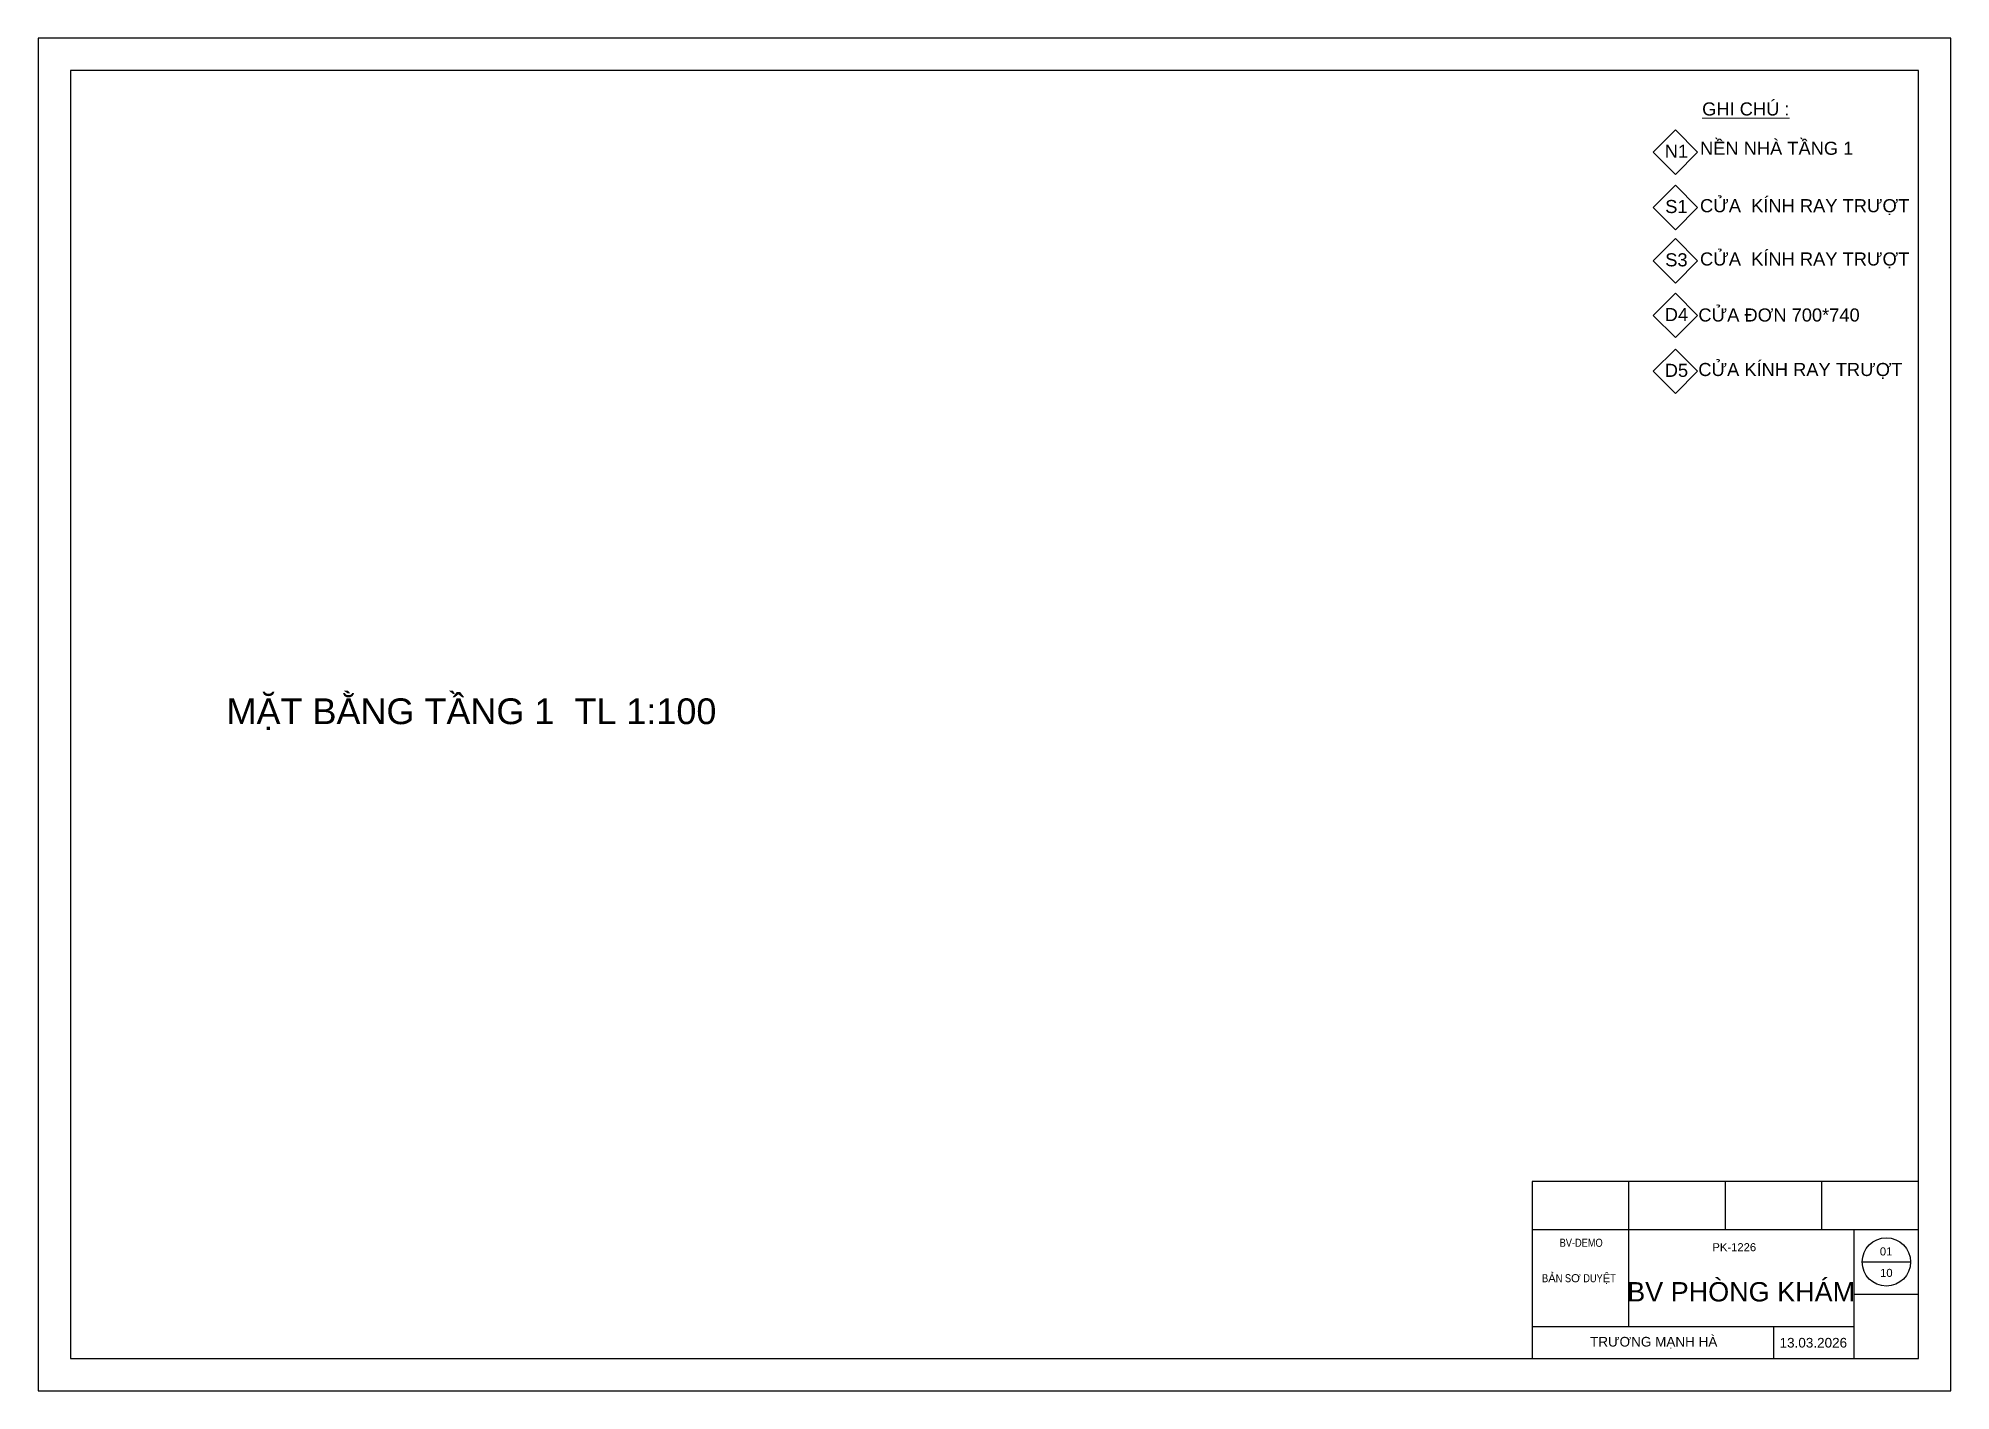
# Model space of a CAD drawing. Header units: millimetres. Extents: x -26398 to 135532, y -376633 to 43268.
# Drawn here: x 1162 to 60562, y 1268 to 43268 of the extents above; entities that cross this region are included whole.
import ezdxf

# ---------------------------------------------------------------- set-up
doc = ezdxf.new("R2010")
doc.units = ezdxf.units.MM
doc.layers.add('A6-GHICHU', color=147, linetype='Continuous', lineweight=20)
doc.styles.add('TUANH', font='')
doc.styles.get('TUANH').set_extended_font_data('VNI-Helve-Condense', bold=True)

msp = doc.modelspace()

# ---------------------------------------------------------------- texts
at = {"layer": 'A6-GHICHU', "ltscale": 0.5, "attachment_point": 5, "style": 'TUANH'}
for s, insert, char_height in [('{\\fArial|b0|i0|c0|p34;\\LGHI CHÚ :}', (54197.3, 41070.08), 406.3634), ('{\\fArial|b0|i0|c163|p34;N1}', (52041.5, 39758.21), 406.3634), ('{\\fArial|b0|i0|c163|p34;NỀN\\fArial|b0|i0|c0|p34; NHÀ\\fArial|b0|i0|c163|p34; TẦNG 1}', (55155.85, 39849.27), 406.3634), ('{\\fArial|b0|i0|c163|p34;S1}', (52041.5, 38040), 406.3634), ('{\\fArial|b0|i0|c163|p34;CỬA  KÍNH RAY TRƯỢT}', (56025.64, 38023.9), 406.3634), ('{\\fArial|b0|i0|c163|p34;S3}', (52041.5, 36384.95), 406.3634), ('{\\fArial|b0|i0|c163|p34;CỬA  KÍNH RAY TRƯỢT}', (56025.64, 36368.85), 406.3634), ('{\\fArial|b0|i0|c163|p34;D4}', (52041.5, 34688.09), 406.3634), ('{\\fArial|b0|i0|c163|p34;CỬA ĐƠN 700*740}', (55229.64, 34671.99), 406.3634), ('{\\fArial|b0|i0|c163|p34;CỬA KÍNH RAY TRƯỢT   }', (55893.56, 32937.13), 406.3634), ('{\\fArial|b0|i0|c163|p34;D5}', (52041.5, 32953.23), 406.3634), ('{\\fArial|b0|i0|c0|p34;MẶT BẰNG TẦNG 1  TL 1:100}', (14617.94, 22280.3), 800)]:
    msp.add_mtext(s, dxfattribs=dict(at, insert=insert, char_height=char_height))

# ---------------------------------------------------------------- blocks, each defined once
blk = doc.blocks.new('khung ten a2')
for p, q in [((-13000, 6500), (-13000, 1000)), ((-1000, 6500), (-13000, 6500)), ((-10000, 5000), (-10000, 6500)), ((-7000, 5000), (-7000, 6500)), ((-4000, 5000), (-4000, 6500)), ((-1000, 5000), (-13000, 5000)), ((-10000, 2000), (-10000, 5000)), ((-3000, 1000), (-3000, 5000)), ((-2750, 4000), (-1250, 4000)), ((-3000, 3000), (-1000, 3000)), ((-13000, 2000), (-3000, 2000)), ((-5500, 1000), (-5500, 2000))]:
    blk.add_line(p, q)
blk.add_lwpolyline([(-1000, 1000), (-1000, 41000), (-58400, 41000), (-58400, 1000)], close=True)
blk.add_circle((-2000, 4000), 750)
at = {"layer": 'DEFPOINTS', "color": 252}
blk.add_lwpolyline([(0, 0), (0, 42000), (-59400, 42000), (-59400, 0)], close=True, dxfattribs=at)
at = {"layer": 'A6-GHICHU', "ltscale": 0.5, "attachment_point": 5, "style": 'TUANH'}
for s, insert, char_height in [('{\\fArial Narrow|b0|i0|c0|p34;BV-DEMO}', (-11479, 4594), 250), ('{\\fArial|b0|i0|c163|p34;PK-1226}', (-6724, 4456), 250), ('{\\fArial|b0|i0|c163|p34;01}', (-2008, 4325), 250), ('{\\fArial Narrow|b0|i0|c0|p34;B\\fArial|b0|i0|c163|p34;Ả\\fArial Narrow|b0|i0|c0|p34;N S\\fArial|b0|i0|c163|p34;Ơ\\fArial Narrow|b0|i0|c0|p34; DUY\\fArial|b0|i0|c163|p34;Ệ\\fArial Narrow|b0|i0|c0|p34;T}', (-11547, 3467), 250), ('{\\fArial|b0|i0|c163|p34;10}', (-2000, 3659), 250), ('{\\fArial|b0|i0|c163|p34;BV PHÒNG KHÁM}', (-6510, 3069), 600), ('{\\fArial|b0|i0|c163|p34;TRƯƠNG MẠNH HÀ}', (-9226, 1489), 300)]:
    blk.add_mtext(s, dxfattribs=dict(at, insert=insert, char_height=char_height))
at = {"layer": 'A6-GHICHU', "ltscale": 0.5, "insert": (-4268, 1489), "char_height": 300, "width": 2066.23, "attachment_point": 5, "style": 'TUANH'}
blk.add_mtext('{\\fArial|b0|i0|c163|p34;1\\fArial|b0|i0|c0|p34;3\\fArial|b0|i0|c163|p34;.03.2026}', dxfattribs=at)

# ---------------------------------------------------------------- linework, layer by layer
at = {"layer": 'A6-GHICHU', "ltscale": 0.5}
for points in [[(52010.84, 39040.96), (52700.46, 39730.58), (52010.84, 40420.2), (51321.22, 39730.58)], [(52010.84, 37322.75), (52700.46, 38012.38), (52010.84, 38702), (51321.22, 38012.38)], [(52010.84, 35667.7), (52700.46, 36357.33), (52010.84, 37046.95), (51321.22, 36357.33)], [(52010.84, 33970.84), (52700.46, 34660.46), (52010.84, 35350.08), (51321.22, 34660.46)], [(52010.84, 32235.98), (52700.46, 32925.6), (52010.84, 33615.22), (51321.22, 32925.6)]]:
    msp.add_lwpolyline(points, close=True, dxfattribs=at)

# ---------------------------------------------------------------- block references
msp.add_blockref('khung ten a2', (60562.43, 1268.23))

msp.set_redraw_order([(e.dxf.handle, doc.entitydb.next_handle()) for e in msp.query("TEXT MTEXT ATTDEF DIMENSION ARC_DIMENSION")])  # texts and dimensions are drawn at this point

doc.saveas('drawing.dxf')
